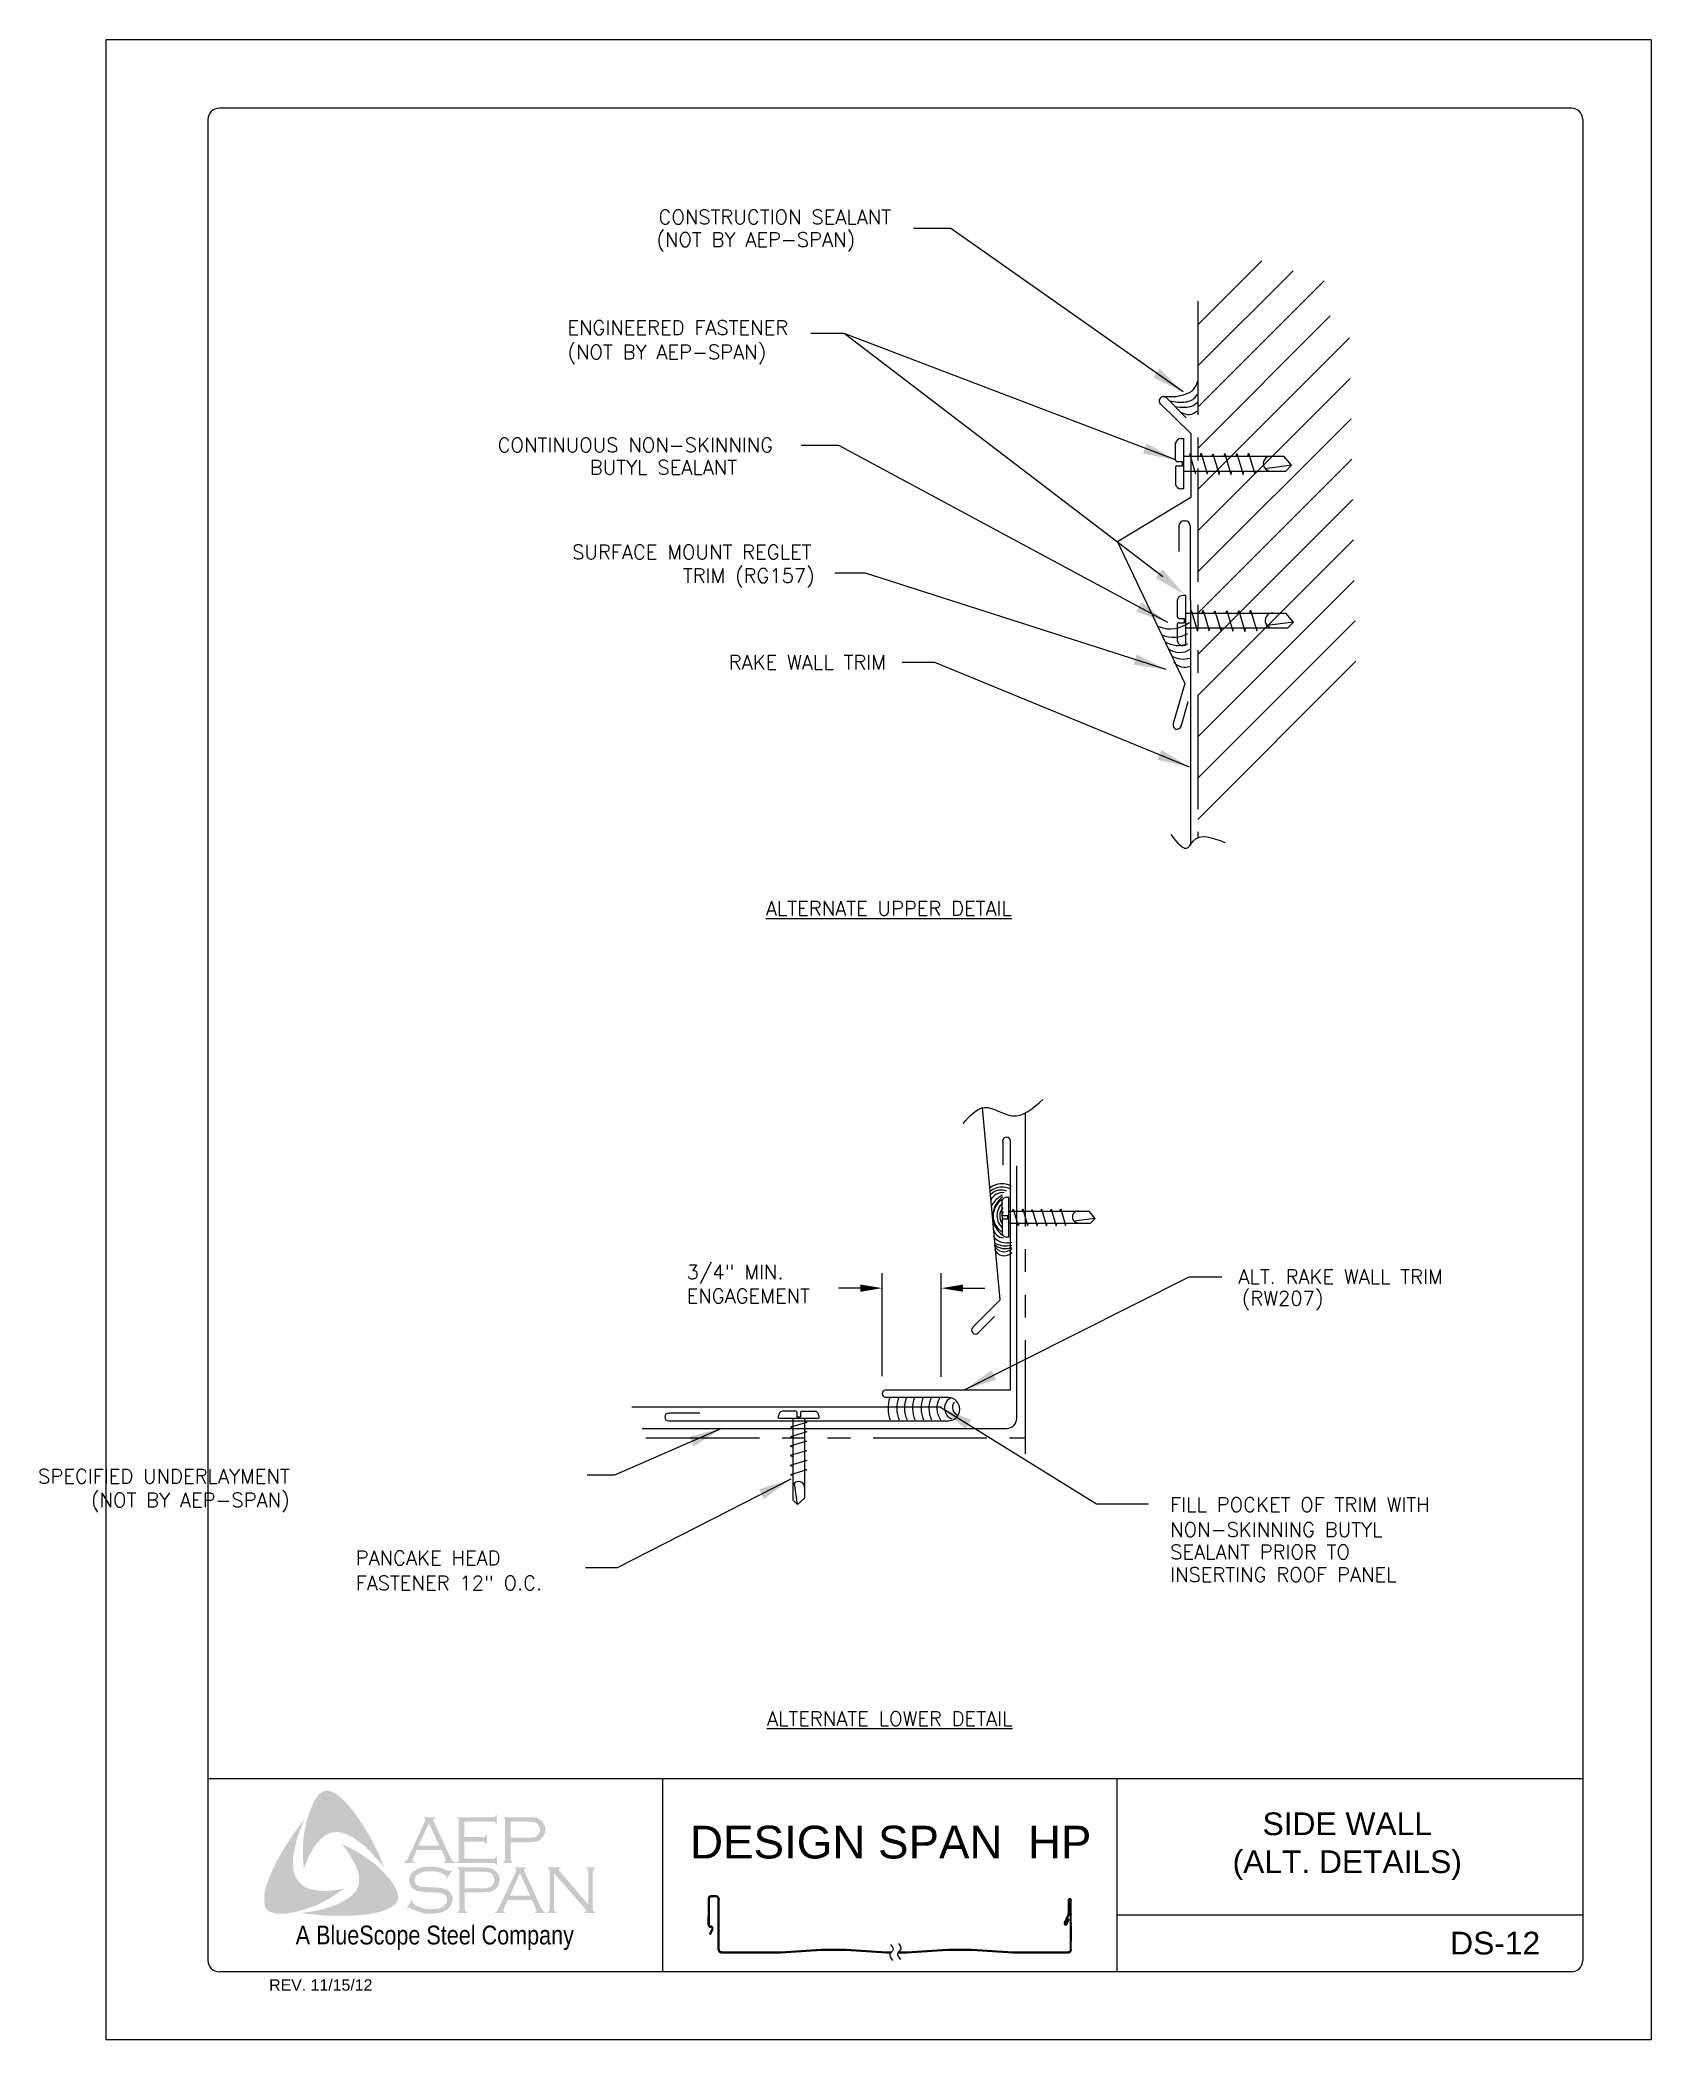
# Model space of a CAD drawing. Extents: x 109.5 to 118.3, y -26.2 to -15.2.
import ezdxf
from ezdxf.enums import TextEntityAlignment as Align

# ---------------------------------------------------------------- set-up
doc = ezdxf.new("R2010")
doc.units = 0
doc.header["$LTSCALE"] = 0.5
doc.header["$MEASUREMENT"] = 0
doc.linetypes.add('PHANTOM', pattern=[2.5, 1.25, -0.25, 0.25, -0.25, 0.25, -0.25])
doc.layers.get('0').update_dxf_attribs({"linetype": 'CONTINUOUS'})
for name, color, linetype in [('BORDER', 9, 'CONTINUOUS'), ('DIM', 4, 'CONTINUOUS'), ('DWG', 2, 'CONTINUOUS'), ('LAYER_1', 160, 'CONTINUOUS')]:
    doc.layers.add(name, color=color, linetype=linetype)
doc.styles.add('ROMAND', font='romand.shx')
doc.styles.get("Standard").update_dxf_attribs({"font": 'romans.shx'})
doc.styles.add('STD', font='simplex.shx', dxfattribs={"height": 0.125})
doc.dimstyles.get("Standard").update_dxf_attribs({"dimtxt": 0.18, "dimasz": 0.18, "dimexe": 0.18, "dimexo": 0.0625, "dimgap": 0.09, "dimtad": 0, "dimtih": 1, "dimtoh": 1, "dimdec": 4, "dimzin": 0, "dimdsep": 46, "dimtxsty": 'Standard', "dimcen": 0.09, "dimadec": 0, "dimazin": 0, "dimtfac": 1, "dimtdec": 4, "dimtofl": 0, "dimtmove": 0, "dimatfit": 3, "dimfxl": 0, "dimtolj": 1, "dimtzin": 0, "dimarcsym": 0})

msp = doc.modelspace()

# ---------------------------------------------------------------- texts
at = {"insert": (110.862, -25.541), "char_height": 0.10359, "width": 1.55518, "attachment_point": 1, "style": 'STD'}
msp.add_mtext('{\\fArial Narrow|b0|i0|c0|p34;A BlueScope Steel Company}', dxfattribs=at)
at = {"layer": 'BORDER', "attachment_point": 5, "style": 'ROMAND'}
for s, insert, char_height, width in [('\\pt1.375;{\\fArial|b0|i0|c0|p34;SIDE WALL\\P(ALT. DETAILS)}', (116.646, -25.104), 0.125, 2.50147), ('\\pt1.98;{\\fArial|b0|i0|c0|p34;DESIGN SPAN  HP }', (114.135, -25.083), 0.18, 2.50147), ('\\pt1.375;{\\fArial|b0|i0|c0|p34;DS-12}', (117.46, -25.638), 0.125, 0.60955), ('\\pt0.6875;{\\fArial|b0|i0|c0|p34;REV. 11/15/12}', (111, -25.868), 0.0625, 0.80556)]:
    msp.add_mtext(s, dxfattribs=dict(at, insert=insert, char_height=char_height, width=width))
at = {"layer": 'DIM'}
for s, p in [('CONSTRUCTION SEALANT', (114.137, -16.183)), ('(NOT BY AEP-SPAN)', (113.939, -16.307)), ('ENGINEERED FASTENER', (113.571, -16.791)), ('(NOT BY AEP-SPAN)', (113.45, -16.926)), ('CONTINUOUS NON-SKINNING', (113.488, -17.437)), ('BUTYL SEALANT', (113.29, -17.56)), ('SURFACE MOUNT REGLET', (113.699, -18.026)), ('TRIM (RG157)', (113.717, -18.155))]:
    msp.add_text(s, height=0.07875, dxfattribs=at).set_placement(p, align=Align.RIGHT)
for s, p in [('%%UALTERNATE UPPER DETAIL', (113.448, -19.986)), ('FILL POCKET OF TRIM WITH', (115.672, -23.265)), ('NON-SKINNING BUTYL ', (115.672, -23.402)), ('PANCAKE HEAD', (111.192, -23.558)), ('SEALANT PRIOR TO ', (115.672, -23.525)), ('FASTENER 12" O.C.', (111.192, -23.696)), ('INSERTING ROOF PANEL', (115.672, -23.65)), ('%%UALTERNATE LOWER DETAIL', (113.454, -24.442))]:
    msp.add_text(s, height=0.07875, dxfattribs=at).set_placement(p)
for s, insert, char_height, attachment_point in [('RAKE WALL TRIM', (114.108, -18.593), 0.07875, 6), ('\\A1;3/4" MIN.\\PENGAGEMENT', (113.012, -22.012), 0.07875, 4), ('ALT. RAKE WALL TRIM', (116.047, -21.972), 0.07875, 4), ('(RW207)', (116.515, -22.104), 0.0788, 6), ('SPECIFIED UNDERLAYMENT\\P(NOT BY AEP-SPAN)', (110.829, -23.148), 0.07875, 6)]:
    msp.add_mtext(s, dxfattribs=dict(at, insert=insert, char_height=char_height, attachment_point=attachment_point))

# ---------------------------------------------------------------- hatches: boundary and pattern name
at = {"layer": 'LAYER_1'}
for points in [[(111.168, -24.899), (111.197, -24.937), (111.223, -24.975), (111.247, -25.014), (111.273, -25.056), (111.294, -25.099), (111.316, -25.139), (111.334, -25.184), (111.35, -25.226), (111.328, -25.196), (111.302, -25.168), (111.277, -25.139), (111.251, -25.111), (111.223, -25.089), (111.192, -25.067), (111.176, -25.056), (111.16, -25.048), (111.142, -25.038), (111.124, -25.032), (111.105, -25.028), (111.091, -25.026), (111.073, -25.028), (111.057, -25.03), (111.041, -25.036), (111.027, -25.044), (111.012, -25.054), (111, -25.065), (110.984, -25.083), (110.97, -25.101), (110.956, -25.119), (110.946, -25.139), (110.933, -25.162), (110.925, -25.182), (110.907, -25.226), (110.903, -25.182), (110.901, -25.133), (110.903, -25.089), (110.907, -25.042), (110.915, -25), (110.925, -24.955), (110.94, -24.913), (110.956, -24.872), (110.968, -24.848), (110.976, -24.836), (110.986, -24.826), (110.994, -24.816), (111.006, -24.808), (111.018, -24.801), (111.033, -24.799), (111.043, -24.799), (111.053, -24.803), (111.065, -24.806), (111.073, -24.812), (111.093, -24.822), (111.109, -24.836), (111.126, -24.852), (111.142, -24.868), (111.168, -24.899)], [(110.85, -25.239), (110.855, -25.257), (110.861, -25.273), (110.869, -25.287), (110.881, -25.301), (110.893, -25.313), (110.907, -25.326), (110.923, -25.334), (110.94, -25.34), (110.962, -25.344), (110.986, -25.348), (111.01, -25.35), (111.035, -25.35), (111.059, -25.348), (111.083, -25.346), (111.13, -25.338), (111.091, -25.364), (111.051, -25.39), (111.008, -25.413), (110.968, -25.433), (110.923, -25.447), (110.901, -25.455), (110.877, -25.461), (110.855, -25.467), (110.83, -25.471), (110.806, -25.475), (110.784, -25.475), (110.757, -25.475), (110.747, -25.473), (110.735, -25.469), (110.723, -25.467), (110.715, -25.461), (110.705, -25.453), (110.697, -25.445), (110.693, -25.435), (110.691, -25.425), (110.689, -25.404), (110.689, -25.384), (110.691, -25.362), (110.695, -25.342), (110.701, -25.321), (110.715, -25.283), (110.733, -25.239), (110.753, -25.196), (110.776, -25.154), (110.8, -25.113), (110.826, -25.073), (110.853, -25.032), (110.881, -24.994), (110.911, -24.955), (110.883, -25.022), (110.871, -25.056), (110.863, -25.091), (110.855, -25.125), (110.848, -25.164), (110.848, -25.182), (110.848, -25.2), (110.848, -25.22), (110.85, -25.239)], [(111.789, -25.079), (111.789, -25.172), (111.949, -25.172), (111.955, -25.172), (111.959, -25.168), (111.963, -25.166), (111.963, -25.162), (111.969, -25.162), (111.969, -25.208), (111.963, -25.208), (111.963, -25.202), (111.959, -25.198), (111.955, -25.196), (111.949, -25.196), (111.747, -25.196), (111.747, -25.19), (111.755, -25.188), (111.757, -25.184), (111.759, -25.182), (111.759, -25.174), (111.759, -24.965), (111.759, -24.959), (111.757, -24.955), (111.753, -24.951), (111.747, -24.951), (111.747, -24.945), (111.947, -24.945), (111.953, -24.945), (111.957, -24.943), (111.959, -24.939), (111.963, -24.933), (111.967, -24.933), (111.967, -24.98), (111.963, -24.98), (111.959, -24.973), (111.957, -24.971), (111.953, -24.969), (111.947, -24.969), (111.789, -24.969), (111.789, -25.054), (111.893, -25.054), (111.899, -25.054), (111.903, -25.052), (111.907, -25.048), (111.907, -25.042), (111.915, -25.042), (111.915, -25.091), (111.907, -25.091), (111.907, -25.085), (111.903, -25.081), (111.899, -25.079), (111.893, -25.079), (111.789, -25.079)], [(111.409, -25.33), (111.419, -25.352), (111.423, -25.362), (111.425, -25.376), (111.427, -25.388), (111.425, -25.398), (111.419, -25.411), (111.413, -25.421), (111.397, -25.433), (111.379, -25.445), (111.36, -25.453), (111.34, -25.461), (111.32, -25.467), (111.3, -25.471), (111.259, -25.479), (111.213, -25.483), (111.168, -25.487), (111.12, -25.487), (111.073, -25.487), (111.027, -25.487), (110.98, -25.481), (110.933, -25.477), (110.889, -25.471), (110.925, -25.467), (110.966, -25.461), (111.002, -25.453), (111.041, -25.441), (111.077, -25.429), (111.093, -25.423), (111.112, -25.413), (111.128, -25.404), (111.144, -25.394), (111.16, -25.384), (111.176, -25.37), (111.186, -25.358), (111.197, -25.346), (111.203, -25.332), (111.209, -25.315), (111.211, -25.299), (111.211, -25.283), (111.211, -25.265), (111.205, -25.251), (111.199, -25.228), (111.19, -25.206), (111.178, -25.186), (111.168, -25.166), (111.154, -25.145), (111.142, -25.125), (111.114, -25.091), (111.154, -25.111), (111.197, -25.133), (111.239, -25.16), (111.279, -25.188), (111.298, -25.202), (111.316, -25.218), (111.334, -25.237), (111.35, -25.253), (111.366, -25.273), (111.383, -25.289), (111.397, -25.309), (111.409, -25.33)], [(111.721, -25.237), (111.694, -25.283), (111.69, -25.281), (111.692, -25.271), (111.692, -25.267), (111.69, -25.265), (111.678, -25.259), (111.66, -25.251), (111.642, -25.245), (111.621, -25.243), (111.601, -25.243), (111.585, -25.243), (111.569, -25.245), (111.555, -25.249), (111.54, -25.255), (111.53, -25.261), (111.522, -25.271), (111.518, -25.279), (111.516, -25.291), (111.516, -25.299), (111.52, -25.307), (111.526, -25.315), (111.534, -25.321), (111.545, -25.326), (111.559, -25.328), (111.601, -25.33), (111.638, -25.332), (111.664, -25.334), (111.678, -25.338), (111.692, -25.342), (111.7, -25.348), (111.706, -25.352), (111.712, -25.358), (111.717, -25.364), (111.719, -25.372), (111.723, -25.378), (111.725, -25.388), (111.725, -25.396), (111.723, -25.413), (111.719, -25.419), (111.717, -25.427), (111.712, -25.433), (111.708, -25.439), (111.696, -25.453), (111.688, -25.457), (111.678, -25.461), (111.67, -25.467), (111.658, -25.469), (111.636, -25.475), (111.609, -25.475), (111.581, -25.475), (111.567, -25.473), (111.553, -25.469), (111.528, -25.461), (111.496, -25.447), (111.486, -25.441), (111.482, -25.443), (111.478, -25.447), (111.474, -25.445), (111.5, -25.398), (111.504, -25.402), (111.502, -25.413), (111.504, -25.415), (111.508, -25.419), (111.524, -25.431), (111.545, -25.439), (111.567, -25.447), (111.587, -25.449), (111.607, -25.451), (111.63, -25.449), (111.65, -25.447), (111.666, -25.439), (111.678, -25.431), (111.686, -25.423), (111.692, -25.415), (111.694, -25.406), (111.694, -25.398), (111.692, -25.386), (111.692, -25.382), (111.688, -25.376), (111.68, -25.37), (111.668, -25.364), (111.658, -25.362), (111.65, -25.36), (111.595, -25.358), (111.567, -25.356), (111.545, -25.352), (111.53, -25.35), (111.514, -25.342), (111.508, -25.338), (111.504, -25.334), (111.498, -25.328), (111.494, -25.321), (111.49, -25.313), (111.488, -25.307), (111.486, -25.299), (111.486, -25.293), (111.488, -25.279), (111.49, -25.267), (111.496, -25.257), (111.506, -25.247), (111.514, -25.239), (111.524, -25.234), (111.534, -25.228), (111.547, -25.224), (111.559, -25.22), (111.573, -25.218), (111.587, -25.216), (111.603, -25.216), (111.628, -25.216), (111.65, -25.222), (111.672, -25.228), (111.698, -25.239), (111.706, -25.241), (111.71, -25.239), (111.715, -25.234), (111.721, -25.237)], [(112.283, -25.253), (112.283, -25.449), (112.285, -25.457), (112.287, -25.461), (112.291, -25.463), (112.297, -25.467), (112.297, -25.471), (112.247, -25.471), (112.247, -25.467), (112.253, -25.463), (112.257, -25.461), (112.257, -25.457), (112.259, -25.449), (112.259, -25.243), (112.257, -25.237), (112.257, -25.23), (112.253, -25.228), (112.247, -25.226), (112.247, -25.22), (112.32, -25.22), (112.32, -25.226), (112.311, -25.23), (112.311, -25.232), (112.311, -25.234), (112.311, -25.241), (112.32, -25.249), (112.471, -25.425), (112.471, -25.243), (112.469, -25.237), (112.467, -25.23), (112.465, -25.228), (112.459, -25.226), (112.459, -25.22), (112.508, -25.22), (112.508, -25.226), (112.502, -25.228), (112.5, -25.23), (112.498, -25.237), (112.496, -25.243), (112.496, -25.449), (112.498, -25.457), (112.5, -25.461), (112.502, -25.463), (112.508, -25.467), (112.508, -25.471), (112.451, -25.471), (112.451, -25.467), (112.457, -25.463), (112.459, -25.461), (112.459, -25.459), (112.457, -25.453), (112.451, -25.445), (112.283, -25.253)]]:
    msp.add_hatch(color=7, dxfattribs=at).paths.add_polyline_path(points)
h = msp.add_hatch(color=7, dxfattribs=at)
edge = h.paths.add_edge_path(flags=16)
edge.add_spline(control_points=[(111.652, -25.101), (111.652, -25.101), (111.595, -24.978), (111.595, -24.978), (111.595, -24.978), (111.538, -25.101), (111.538, -25.101), (111.538, -25.101), (111.652, -25.101), (111.652, -25.101), (111.652, -25.101), (111.652, -25.101), (111.652, -25.101), (111.652, -25.101), (111.652, -25.101), (111.652, -25.101)], knot_values=[0, 0, 0, 0, 1, 1, 1, 2, 2, 2, 3, 3, 3, 4, 4, 4, 5, 5, 5, 5], degree=3, periodic=0)
edge = h.paths.add_edge_path()
edge.add_spline(control_points=[(111.664, -25.125), (111.664, -25.125), (111.528, -25.125), (111.528, -25.125), (111.528, -25.125), (111.506, -25.174), (111.506, -25.174), (111.506, -25.174), (111.506, -25.174), (111.506, -25.174), (111.506, -25.174), (111.504, -25.182), (111.504, -25.182), (111.504, -25.182), (111.504, -25.182), (111.504, -25.182), (111.504, -25.182), (111.504, -25.184), (111.504, -25.184), (111.504, -25.184), (111.506, -25.188), (111.506, -25.188), (111.506, -25.188), (111.514, -25.19), (111.514, -25.19), (111.514, -25.19), (111.514, -25.196), (111.514, -25.196), (111.514, -25.196), (111.46, -25.196), (111.46, -25.196), (111.46, -25.196), (111.46, -25.19), (111.46, -25.19), (111.46, -25.19), (111.46, -25.19), (111.46, -25.19), (111.46, -25.19), (111.466, -25.188), (111.466, -25.188), (111.466, -25.188), (111.47, -25.184), (111.47, -25.184), (111.47, -25.184), (111.47, -25.184), (111.47, -25.184), (111.47, -25.184), (111.476, -25.178), (111.476, -25.178), (111.476, -25.178), (111.482, -25.166), (111.482, -25.166), (111.482, -25.166), (111.573, -24.967), (111.573, -24.967), (111.573, -24.967), (111.573, -24.967), (111.573, -24.967), (111.573, -24.967), (111.575, -24.959), (111.575, -24.959), (111.575, -24.959), (111.575, -24.959), (111.575, -24.959), (111.575, -24.959), (111.575, -24.955), (111.575, -24.955), (111.575, -24.955), (111.573, -24.953), (111.573, -24.953), (111.573, -24.953), (111.567, -24.951), (111.567, -24.951), (111.567, -24.951), (111.567, -24.945), (111.567, -24.945), (111.567, -24.945), (111.63, -24.945), (111.63, -24.945), (111.63, -24.945), (111.63, -24.951), (111.63, -24.951), (111.63, -24.951), (111.63, -24.951), (111.63, -24.951), (111.63, -24.951), (111.621, -24.953), (111.621, -24.953), (111.621, -24.953), (111.619, -24.955), (111.619, -24.955), (111.619, -24.955), (111.619, -24.959), (111.619, -24.959), (111.619, -24.959), (111.619, -24.959), (111.619, -24.959), (111.619, -24.959), (111.621, -24.967), (111.621, -24.967), (111.621, -24.967), (111.71, -25.16), (111.71, -25.16), (111.71, -25.16), (111.71, -25.16), (111.71, -25.16), (111.71, -25.16), (111.719, -25.174), (111.719, -25.174), (111.719, -25.174), (111.723, -25.184), (111.723, -25.184), (111.723, -25.184), (111.723, -25.184), (111.723, -25.184), (111.723, -25.184), (111.727, -25.188), (111.727, -25.188), (111.727, -25.188), (111.737, -25.19), (111.737, -25.19), (111.737, -25.19), (111.737, -25.196), (111.737, -25.196), (111.737, -25.196), (111.678, -25.196), (111.678, -25.196), (111.678, -25.196), (111.678, -25.19), (111.678, -25.19), (111.678, -25.19), (111.678, -25.19), (111.678, -25.19), (111.678, -25.19), (111.682, -25.188), (111.682, -25.188), (111.682, -25.188), (111.684, -25.188), (111.684, -25.188), (111.684, -25.188), (111.686, -25.184), (111.686, -25.184), (111.686, -25.184), (111.688, -25.182), (111.688, -25.182), (111.688, -25.182), (111.688, -25.182), (111.688, -25.182), (111.688, -25.182), (111.686, -25.178), (111.686, -25.178), (111.686, -25.178), (111.684, -25.17), (111.684, -25.17), (111.684, -25.17), (111.664, -25.125), (111.664, -25.125), (111.664, -25.125), (111.664, -25.125), (111.664, -25.125), (111.664, -25.125), (111.664, -25.125), (111.664, -25.125)], knot_values=[0, 0, 0, 0, 1, 1, 1, 2, 2, 2, 3, 3, 3, 4, 4, 4, 5, 5, 5, 6, 6, 6, 7, 7, 7, 8, 8, 8, 9, 9, 9, 10, 10, 10, 11, 11, 11, 12, 12, 12, 13, 13, 13, 14, 14, 14, 15, 15, 15, 16, 16, 16, 17, 17, 17, 18, 18, 18, 19, 19, 19, 20, 20, 20, 21, 21, 21, 22, 22, 22, 23, 23, 23, 24, 24, 24, 25, 25, 25, 26, 26, 26, 27, 27, 27, 28, 28, 28, 29, 29, 29, 30, 30, 30, 31, 31, 31, 32, 32, 32, 33, 33, 33, 34, 34, 34, 35, 35, 35, 36, 36, 36, 37, 37, 37, 38, 38, 38, 39, 39, 39, 40, 40, 40, 41, 41, 41, 42, 42, 42, 43, 43, 43, 44, 44, 44, 45, 45, 45, 46, 46, 46, 47, 47, 47, 48, 48, 48, 49, 49, 49, 50, 50, 50, 51, 51, 51, 52, 52, 52, 53, 53, 53, 54, 54, 54, 54], degree=3, periodic=0)
h = msp.add_hatch(color=7, dxfattribs=at)
edge = h.paths.add_edge_path(flags=16)
edge.add_spline(control_points=[(112.044, -25.058), (112.044, -25.058), (112.137, -25.058), (112.137, -25.058), (112.137, -25.058), (112.137, -25.058), (112.137, -25.058), (112.137, -25.058), (112.156, -25.058), (112.156, -25.058), (112.156, -25.058), (112.17, -25.056), (112.17, -25.056), (112.17, -25.056), (112.17, -25.056), (112.17, -25.056), (112.17, -25.056), (112.18, -25.054), (112.18, -25.054), (112.18, -25.054), (112.186, -25.05), (112.186, -25.05), (112.186, -25.05), (112.186, -25.05), (112.186, -25.05), (112.186, -25.05), (112.194, -25.044), (112.194, -25.044), (112.194, -25.044), (112.2, -25.036), (112.2, -25.036), (112.2, -25.036), (112.204, -25.026), (112.204, -25.026), (112.204, -25.026), (112.206, -25.014), (112.206, -25.014), (112.206, -25.014), (112.206, -25.014), (112.206, -25.014), (112.206, -25.014), (112.204, -25.002), (112.204, -25.002), (112.204, -25.002), (112.2, -24.992), (112.2, -24.992), (112.2, -24.992), (112.194, -24.984), (112.194, -24.984), (112.194, -24.984), (112.186, -24.978), (112.186, -24.978), (112.186, -24.978), (112.186, -24.978), (112.186, -24.978), (112.186, -24.978), (112.18, -24.973), (112.18, -24.973), (112.18, -24.973), (112.17, -24.971), (112.17, -24.971), (112.17, -24.971), (112.17, -24.971), (112.17, -24.971), (112.17, -24.971), (112.156, -24.969), (112.156, -24.969), (112.156, -24.969), (112.137, -24.969), (112.137, -24.969), (112.137, -24.969), (112.044, -24.969), (112.044, -24.969), (112.044, -24.969), (112.044, -25.058), (112.044, -25.058), (112.044, -25.058), (112.044, -25.058), (112.044, -25.058), (112.044, -25.058), (112.044, -25.058), (112.044, -25.058)], knot_values=[0, 0, 0, 0, 1, 1, 1, 2, 2, 2, 3, 3, 3, 4, 4, 4, 5, 5, 5, 6, 6, 6, 7, 7, 7, 8, 8, 8, 9, 9, 9, 10, 10, 10, 11, 11, 11, 12, 12, 12, 13, 13, 13, 14, 14, 14, 15, 15, 15, 16, 16, 16, 17, 17, 17, 18, 18, 18, 19, 19, 19, 20, 20, 20, 21, 21, 21, 22, 22, 22, 23, 23, 23, 24, 24, 24, 25, 25, 25, 26, 26, 26, 27, 27, 27, 27], degree=3, periodic=0)
edge = h.paths.add_edge_path()
edge.add_spline(control_points=[(112.044, -25.083), (112.044, -25.083), (112.044, -25.176), (112.044, -25.176), (112.044, -25.176), (112.044, -25.176), (112.044, -25.176), (112.044, -25.176), (112.044, -25.182), (112.044, -25.182), (112.044, -25.182), (112.046, -25.184), (112.046, -25.184), (112.046, -25.184), (112.046, -25.184), (112.046, -25.184), (112.046, -25.184), (112.05, -25.188), (112.05, -25.188), (112.05, -25.188), (112.054, -25.19), (112.054, -25.19), (112.054, -25.19), (112.054, -25.196), (112.054, -25.196), (112.054, -25.196), (112.004, -25.196), (112.004, -25.196), (112.004, -25.196), (112.004, -25.19), (112.004, -25.19), (112.004, -25.19), (112.004, -25.19), (112.004, -25.19), (112.004, -25.19), (112.008, -25.188), (112.008, -25.188), (112.008, -25.188), (112.012, -25.184), (112.012, -25.184), (112.012, -25.184), (112.012, -25.184), (112.012, -25.184), (112.012, -25.184), (112.014, -25.182), (112.014, -25.182), (112.014, -25.182), (112.014, -25.176), (112.014, -25.176), (112.014, -25.176), (112.014, -24.963), (112.014, -24.963), (112.014, -24.963), (112.014, -24.963), (112.014, -24.963), (112.014, -24.963), (112.014, -24.959), (112.014, -24.959), (112.014, -24.959), (112.012, -24.955), (112.012, -24.955), (112.012, -24.955), (112.012, -24.955), (112.012, -24.955), (112.012, -24.955), (112.008, -24.951), (112.008, -24.951), (112.008, -24.951), (112.004, -24.951), (112.004, -24.951), (112.004, -24.951), (112.004, -24.945), (112.004, -24.945), (112.004, -24.945), (112.135, -24.945), (112.135, -24.945), (112.135, -24.945), (112.135, -24.945), (112.135, -24.945), (112.135, -24.945), (112.16, -24.945), (112.16, -24.945), (112.16, -24.945), (112.18, -24.947), (112.18, -24.947), (112.18, -24.947), (112.18, -24.947), (112.18, -24.947), (112.18, -24.947), (112.194, -24.951), (112.194, -24.951), (112.194, -24.951), (112.206, -24.959), (112.206, -24.959), (112.206, -24.959), (112.206, -24.959), (112.206, -24.959), (112.206, -24.959), (112.212, -24.963), (112.212, -24.963), (112.212, -24.963), (112.216, -24.967), (112.216, -24.967), (112.216, -24.967), (112.226, -24.98), (112.226, -24.98), (112.226, -24.98), (112.226, -24.98), (112.226, -24.98), (112.226, -24.98), (112.228, -24.988), (112.228, -24.988), (112.228, -24.988), (112.233, -24.996), (112.233, -24.996), (112.233, -24.996), (112.235, -25.004), (112.235, -25.004), (112.235, -25.004), (112.235, -25.014), (112.235, -25.014), (112.235, -25.014), (112.235, -25.014), (112.235, -25.014), (112.235, -25.014), (112.235, -25.026), (112.235, -25.026), (112.235, -25.026), (112.23, -25.036), (112.23, -25.036), (112.23, -25.036), (112.226, -25.048), (112.226, -25.048), (112.226, -25.048), (112.22, -25.056), (112.22, -25.056), (112.22, -25.056), (112.22, -25.056), (112.22, -25.056), (112.22, -25.056), (112.212, -25.062), (112.212, -25.062), (112.212, -25.062), (112.206, -25.071), (112.206, -25.071), (112.206, -25.071), (112.198, -25.075), (112.198, -25.075), (112.198, -25.075), (112.188, -25.077), (112.188, -25.077), (112.188, -25.077), (112.188, -25.077), (112.188, -25.077), (112.188, -25.077), (112.178, -25.079), (112.178, -25.079), (112.178, -25.079), (112.166, -25.081), (112.166, -25.081), (112.166, -25.081), (112.135, -25.083), (112.135, -25.083), (112.135, -25.083), (112.044, -25.083), (112.044, -25.083), (112.044, -25.083), (112.044, -25.083), (112.044, -25.083), (112.044, -25.083), (112.044, -25.083), (112.044, -25.083)], knot_values=[0, 0, 0, 0, 1, 1, 1, 2, 2, 2, 3, 3, 3, 4, 4, 4, 5, 5, 5, 6, 6, 6, 7, 7, 7, 8, 8, 8, 9, 9, 9, 10, 10, 10, 11, 11, 11, 12, 12, 12, 13, 13, 13, 14, 14, 14, 15, 15, 15, 16, 16, 16, 17, 17, 17, 18, 18, 18, 19, 19, 19, 20, 20, 20, 21, 21, 21, 22, 22, 22, 23, 23, 23, 24, 24, 24, 25, 25, 25, 26, 26, 26, 27, 27, 27, 28, 28, 28, 29, 29, 29, 30, 30, 30, 31, 31, 31, 32, 32, 32, 33, 33, 33, 34, 34, 34, 35, 35, 35, 36, 36, 36, 37, 37, 37, 38, 38, 38, 39, 39, 39, 40, 40, 40, 41, 41, 41, 42, 42, 42, 43, 43, 43, 44, 44, 44, 45, 45, 45, 46, 46, 46, 47, 47, 47, 48, 48, 48, 49, 49, 49, 50, 50, 50, 51, 51, 51, 52, 52, 52, 53, 53, 53, 54, 54, 54, 55, 55, 55, 56, 56, 56, 57, 57, 57, 57], degree=3, periodic=0)
h = msp.add_hatch(color=7, dxfattribs=at)
edge = h.paths.add_edge_path(flags=16)
edge.add_spline(control_points=[(111.791, -25.336), (111.791, -25.336), (111.887, -25.336), (111.887, -25.336), (111.887, -25.336), (111.887, -25.336), (111.887, -25.336), (111.887, -25.336), (111.905, -25.336), (111.905, -25.336), (111.905, -25.336), (111.917, -25.334), (111.917, -25.334), (111.917, -25.334), (111.917, -25.334), (111.917, -25.334), (111.917, -25.334), (111.927, -25.33), (111.927, -25.33), (111.927, -25.33), (111.935, -25.328), (111.935, -25.328), (111.935, -25.328), (111.935, -25.328), (111.935, -25.328), (111.935, -25.328), (111.943, -25.321), (111.943, -25.321), (111.943, -25.321), (111.949, -25.311), (111.949, -25.311), (111.949, -25.311), (111.953, -25.301), (111.953, -25.301), (111.953, -25.301), (111.955, -25.289), (111.955, -25.289), (111.955, -25.289), (111.955, -25.289), (111.955, -25.289), (111.955, -25.289), (111.953, -25.279), (111.953, -25.279), (111.953, -25.279), (111.949, -25.267), (111.949, -25.267), (111.949, -25.267), (111.943, -25.259), (111.943, -25.259), (111.943, -25.259), (111.935, -25.253), (111.935, -25.253), (111.935, -25.253), (111.935, -25.253), (111.935, -25.253), (111.935, -25.253), (111.927, -25.249), (111.927, -25.249), (111.927, -25.249), (111.917, -25.247), (111.917, -25.247), (111.917, -25.247), (111.917, -25.247), (111.917, -25.247), (111.917, -25.247), (111.905, -25.245), (111.905, -25.245), (111.905, -25.245), (111.887, -25.245), (111.887, -25.245), (111.887, -25.245), (111.791, -25.245), (111.791, -25.245), (111.791, -25.245), (111.791, -25.336), (111.791, -25.336), (111.791, -25.336), (111.791, -25.336), (111.791, -25.336), (111.791, -25.336), (111.791, -25.336), (111.791, -25.336)], knot_values=[0, 0, 0, 0, 1, 1, 1, 2, 2, 2, 3, 3, 3, 4, 4, 4, 5, 5, 5, 6, 6, 6, 7, 7, 7, 8, 8, 8, 9, 9, 9, 10, 10, 10, 11, 11, 11, 12, 12, 12, 13, 13, 13, 14, 14, 14, 15, 15, 15, 16, 16, 16, 17, 17, 17, 18, 18, 18, 19, 19, 19, 20, 20, 20, 21, 21, 21, 22, 22, 22, 23, 23, 23, 24, 24, 24, 25, 25, 25, 26, 26, 26, 27, 27, 27, 27], degree=3, periodic=0)
edge = h.paths.add_edge_path()
edge.add_spline(control_points=[(111.791, -25.358), (111.791, -25.358), (111.791, -25.453), (111.791, -25.453), (111.791, -25.453), (111.791, -25.453), (111.791, -25.453), (111.791, -25.453), (111.793, -25.457), (111.793, -25.457), (111.793, -25.457), (111.795, -25.461), (111.795, -25.461), (111.795, -25.461), (111.795, -25.461), (111.795, -25.461), (111.795, -25.461), (111.797, -25.463), (111.797, -25.463), (111.797, -25.463), (111.804, -25.467), (111.804, -25.467), (111.804, -25.467), (111.804, -25.471), (111.804, -25.471), (111.804, -25.471), (111.751, -25.471), (111.751, -25.471), (111.751, -25.471), (111.751, -25.467), (111.751, -25.467), (111.751, -25.467), (111.751, -25.467), (111.751, -25.467), (111.751, -25.467), (111.757, -25.463), (111.757, -25.463), (111.757, -25.463), (111.761, -25.461), (111.761, -25.461), (111.761, -25.461), (111.761, -25.461), (111.761, -25.461), (111.761, -25.461), (111.761, -25.457), (111.761, -25.457), (111.761, -25.457), (111.763, -25.453), (111.763, -25.453), (111.763, -25.453), (111.763, -25.239), (111.763, -25.239), (111.763, -25.239), (111.763, -25.239), (111.763, -25.239), (111.763, -25.239), (111.761, -25.234), (111.761, -25.234), (111.761, -25.234), (111.761, -25.23), (111.761, -25.23), (111.761, -25.23), (111.761, -25.23), (111.761, -25.23), (111.761, -25.23), (111.757, -25.228), (111.757, -25.228), (111.757, -25.228), (111.751, -25.226), (111.751, -25.226), (111.751, -25.226), (111.751, -25.22), (111.751, -25.22), (111.751, -25.22), (111.882, -25.22), (111.882, -25.22), (111.882, -25.22), (111.882, -25.22), (111.882, -25.22), (111.882, -25.22), (111.907, -25.222), (111.907, -25.222), (111.907, -25.222), (111.927, -25.224), (111.927, -25.224), (111.927, -25.224), (111.927, -25.224), (111.927, -25.224), (111.927, -25.224), (111.941, -25.228), (111.941, -25.228), (111.941, -25.228), (111.955, -25.234), (111.955, -25.234), (111.955, -25.234), (111.955, -25.234), (111.955, -25.234), (111.955, -25.234), (111.959, -25.239), (111.959, -25.239), (111.959, -25.239), (111.965, -25.245), (111.965, -25.245), (111.965, -25.245), (111.976, -25.255), (111.976, -25.255), (111.976, -25.255), (111.976, -25.255), (111.976, -25.255), (111.976, -25.255), (111.978, -25.263), (111.978, -25.263), (111.978, -25.263), (111.982, -25.273), (111.982, -25.273), (111.982, -25.273), (111.984, -25.279), (111.984, -25.279), (111.984, -25.279), (111.984, -25.289), (111.984, -25.289), (111.984, -25.289), (111.984, -25.289), (111.984, -25.289), (111.984, -25.289), (111.982, -25.301), (111.982, -25.301), (111.982, -25.301), (111.98, -25.313), (111.98, -25.313), (111.98, -25.313), (111.974, -25.324), (111.974, -25.324), (111.974, -25.324), (111.967, -25.334), (111.967, -25.334), (111.967, -25.334), (111.967, -25.334), (111.967, -25.334), (111.967, -25.334), (111.961, -25.34), (111.961, -25.34), (111.961, -25.34), (111.953, -25.346), (111.953, -25.346), (111.953, -25.346), (111.945, -25.35), (111.945, -25.35), (111.945, -25.35), (111.935, -25.354), (111.935, -25.354), (111.935, -25.354), (111.935, -25.354), (111.935, -25.354), (111.935, -25.354), (111.927, -25.356), (111.927, -25.356), (111.927, -25.356), (111.915, -25.356), (111.915, -25.356), (111.915, -25.356), (111.882, -25.358), (111.882, -25.358), (111.882, -25.358), (111.791, -25.358), (111.791, -25.358), (111.791, -25.358), (111.791, -25.358), (111.791, -25.358), (111.791, -25.358), (111.791, -25.358), (111.791, -25.358)], knot_values=[0, 0, 0, 0, 1, 1, 1, 2, 2, 2, 3, 3, 3, 4, 4, 4, 5, 5, 5, 6, 6, 6, 7, 7, 7, 8, 8, 8, 9, 9, 9, 10, 10, 10, 11, 11, 11, 12, 12, 12, 13, 13, 13, 14, 14, 14, 15, 15, 15, 16, 16, 16, 17, 17, 17, 18, 18, 18, 19, 19, 19, 20, 20, 20, 21, 21, 21, 22, 22, 22, 23, 23, 23, 24, 24, 24, 25, 25, 25, 26, 26, 26, 27, 27, 27, 28, 28, 28, 29, 29, 29, 30, 30, 30, 31, 31, 31, 32, 32, 32, 33, 33, 33, 34, 34, 34, 35, 35, 35, 36, 36, 36, 37, 37, 37, 38, 38, 38, 39, 39, 39, 40, 40, 40, 41, 41, 41, 42, 42, 42, 43, 43, 43, 44, 44, 44, 45, 45, 45, 46, 46, 46, 47, 47, 47, 48, 48, 48, 49, 49, 49, 50, 50, 50, 51, 51, 51, 52, 52, 52, 53, 53, 53, 54, 54, 54, 55, 55, 55, 56, 56, 56, 57, 57, 57, 57], degree=3, periodic=0)
h = msp.add_hatch(color=7, dxfattribs=at)
edge = h.paths.add_edge_path(flags=16)
edge.add_spline(control_points=[(112.152, -25.376), (112.152, -25.376), (112.095, -25.253), (112.095, -25.253), (112.095, -25.253), (112.04, -25.376), (112.04, -25.376), (112.04, -25.376), (112.152, -25.376), (112.152, -25.376), (112.152, -25.376), (112.152, -25.376), (112.152, -25.376), (112.152, -25.376), (112.152, -25.376), (112.152, -25.376)], knot_values=[0, 0, 0, 0, 1, 1, 1, 2, 2, 2, 3, 3, 3, 4, 4, 4, 5, 5, 5, 5], degree=3, periodic=0)
edge = h.paths.add_edge_path()
edge.add_spline(control_points=[(112.162, -25.4), (112.162, -25.4), (112.028, -25.4), (112.028, -25.4), (112.028, -25.4), (112.006, -25.449), (112.006, -25.449), (112.006, -25.449), (112.006, -25.449), (112.006, -25.449), (112.006, -25.449), (112.004, -25.459), (112.004, -25.459), (112.004, -25.459), (112.004, -25.459), (112.004, -25.459), (112.004, -25.459), (112.004, -25.461), (112.004, -25.461), (112.004, -25.461), (112.006, -25.463), (112.006, -25.463), (112.006, -25.463), (112.014, -25.467), (112.014, -25.467), (112.014, -25.467), (112.014, -25.471), (112.014, -25.471), (112.014, -25.471), (111.957, -25.471), (111.957, -25.471), (111.957, -25.471), (111.957, -25.467), (111.957, -25.467), (111.957, -25.467), (111.957, -25.467), (111.957, -25.467), (111.957, -25.467), (111.963, -25.463), (111.963, -25.463), (111.963, -25.463), (111.969, -25.461), (111.969, -25.461), (111.969, -25.461), (111.969, -25.461), (111.969, -25.461), (111.969, -25.461), (111.974, -25.453), (111.974, -25.453), (111.974, -25.453), (111.98, -25.441), (111.98, -25.441), (111.98, -25.441), (112.073, -25.245), (112.073, -25.245), (112.073, -25.245), (112.073, -25.245), (112.073, -25.245), (112.073, -25.245), (112.075, -25.234), (112.075, -25.234), (112.075, -25.234), (112.075, -25.234), (112.075, -25.234), (112.075, -25.234), (112.075, -25.23), (112.075, -25.23), (112.075, -25.23), (112.073, -25.23), (112.073, -25.23), (112.073, -25.23), (112.067, -25.226), (112.067, -25.226), (112.067, -25.226), (112.067, -25.22), (112.067, -25.22), (112.067, -25.22), (112.127, -25.22), (112.127, -25.22), (112.127, -25.22), (112.127, -25.226), (112.127, -25.226), (112.127, -25.226), (112.127, -25.226), (112.127, -25.226), (112.127, -25.226), (112.121, -25.23), (112.121, -25.23), (112.121, -25.23), (112.119, -25.23), (112.119, -25.23), (112.119, -25.23), (112.117, -25.234), (112.117, -25.234), (112.117, -25.234), (112.117, -25.234), (112.117, -25.234), (112.117, -25.234), (112.121, -25.245), (112.121, -25.245), (112.121, -25.245), (112.208, -25.435), (112.208, -25.435), (112.208, -25.435), (112.208, -25.435), (112.208, -25.435), (112.208, -25.435), (112.218, -25.451), (112.218, -25.451), (112.218, -25.451), (112.222, -25.461), (112.222, -25.461), (112.222, -25.461), (112.222, -25.461), (112.222, -25.461), (112.222, -25.461), (112.228, -25.463), (112.228, -25.463), (112.228, -25.463), (112.235, -25.467), (112.235, -25.467), (112.235, -25.467), (112.235, -25.471), (112.235, -25.471), (112.235, -25.471), (112.176, -25.471), (112.176, -25.471), (112.176, -25.471), (112.176, -25.467), (112.176, -25.467), (112.176, -25.467), (112.176, -25.467), (112.176, -25.467), (112.176, -25.467), (112.18, -25.465), (112.18, -25.465), (112.18, -25.465), (112.184, -25.463), (112.184, -25.463), (112.184, -25.463), (112.186, -25.461), (112.186, -25.461), (112.186, -25.461), (112.186, -25.457), (112.186, -25.457), (112.186, -25.457), (112.186, -25.457), (112.186, -25.457), (112.186, -25.457), (112.186, -25.453), (112.186, -25.453), (112.186, -25.453), (112.182, -25.447), (112.182, -25.447), (112.182, -25.447), (112.162, -25.4), (112.162, -25.4), (112.162, -25.4), (112.162, -25.4), (112.162, -25.4), (112.162, -25.4), (112.162, -25.4), (112.162, -25.4)], knot_values=[0, 0, 0, 0, 1, 1, 1, 2, 2, 2, 3, 3, 3, 4, 4, 4, 5, 5, 5, 6, 6, 6, 7, 7, 7, 8, 8, 8, 9, 9, 9, 10, 10, 10, 11, 11, 11, 12, 12, 12, 13, 13, 13, 14, 14, 14, 15, 15, 15, 16, 16, 16, 17, 17, 17, 18, 18, 18, 19, 19, 19, 20, 20, 20, 21, 21, 21, 22, 22, 22, 23, 23, 23, 24, 24, 24, 25, 25, 25, 26, 26, 26, 27, 27, 27, 28, 28, 28, 29, 29, 29, 30, 30, 30, 31, 31, 31, 32, 32, 32, 33, 33, 33, 34, 34, 34, 35, 35, 35, 36, 36, 36, 37, 37, 37, 38, 38, 38, 39, 39, 39, 40, 40, 40, 41, 41, 41, 42, 42, 42, 43, 43, 43, 44, 44, 44, 45, 45, 45, 46, 46, 46, 47, 47, 47, 48, 48, 48, 49, 49, 49, 50, 50, 50, 51, 51, 51, 52, 52, 52, 53, 53, 53, 54, 54, 54, 54], degree=3, periodic=0)

# ---------------------------------------------------------------- linework, layer by layer
at = {"layer": 'BORDER'}
for p, q in [((118.317, -15.17), (109.817, -15.17)), ((109.817, -15.17), (109.817, -26.17)), ((118.317, -15.17), (118.317, -26.17)), ((110.379, -15.608), (110.379, -25.733)), ((117.879, -15.545), (110.442, -15.545)), ((117.942, -15.608), (117.942, -25.733)), ((117.942, -24.733), (110.379, -24.733)), ((112.879, -24.733), (112.879, -25.795)), ((115.379, -24.733), (115.379, -25.795)), ((113.131, -25.394), (113.131, -25.537)), ((113.136, -25.394), (113.136, -25.537)), ((113.175, -25.377), (113.147, -25.377)), ((113.175, -25.383), (113.147, -25.383)), ((113.186, -25.674), (113.186, -25.394)), ((113.191, -25.674), (113.191, -25.394)), ((115.111, -25.401), (115.111, -25.476)), ((115.117, -25.401), (115.117, -25.476)), ((115.12, -25.398), (115.12, -25.398)), ((115.123, -25.674), (115.123, -25.401)), ((115.128, -25.674), (115.128, -25.401)), ((113.131, -25.537), (113.131, -25.49)), ((115.11, -25.481), (115.089, -25.525)), ((115.115, -25.483), (115.094, -25.527)), ((115.1, -25.53), (115.111, -25.506)), ((115.105, -25.532), (115.116, -25.509)), ((115.116, -25.509), (115.111, -25.506)), ((117.942, -25.483), (115.379, -25.483)), ((113.152, -25.559), (113.139, -25.586)), ((113.144, -25.588), (113.139, -25.586)), ((113.144, -25.544), (113.144, -25.544)), ((113.144, -25.549), (113.145, -25.549)), ((113.156, -25.562), (113.144, -25.588)), ((115.094, -25.536), (115.094, -25.536)), ((115.096, -25.532), (115.096, -25.532)), ((115.128, -25.544), (115.128, -25.627)), ((113.203, -25.685), (113.531, -25.685)), ((113.203, -25.691), (113.531, -25.691)), ((113.531, -25.685), (113.754, -25.67)), ((113.531, -25.691), (113.754, -25.676)), ((113.754, -25.67), (113.889, -25.67)), ((113.754, -25.676), (113.889, -25.676)), ((113.889, -25.67), (114.112, -25.685)), ((113.889, -25.676), (114.112, -25.691)), ((114.112, -25.685), (114.139, -25.685)), ((114.112, -25.691), (114.134, -25.691)), ((114.174, -25.691), (114.224, -25.691)), ((114.178, -25.685), (114.224, -25.685)), ((114.224, -25.685), (114.448, -25.67)), ((114.224, -25.691), (114.448, -25.676)), ((114.448, -25.67), (114.582, -25.67)), ((114.448, -25.676), (114.582, -25.676)), ((114.582, -25.67), (114.806, -25.685)), ((114.582, -25.676), (114.806, -25.691)), ((114.806, -25.685), (115.112, -25.685)), ((114.806, -25.691), (115.112, -25.691)), ((117.879, -25.795), (110.442, -25.795)), ((118.317, -26.17), (109.817, -26.17))]:
    msp.add_line(p, q, dxfattribs=at)
for centre, radius, start, end in [((110.442, -15.608), 0.0625, 90, 180), ((117.879, -15.608), 0.0625, 0, 90), ((113.147, -25.394), 0.0165, 90, 180), ((113.147, -25.394), 0.0111, 90, 180), ((113.175, -25.394), 0.0165, 0, 90), ((113.175, -25.394), 0.0111, 0, 90), ((115.12, -25.401), 0.00841, 90, 180), ((115.12, -25.401), 0.00304, 90, 180), ((115.12, -25.401), 0.00841, 0, 90), ((115.12, -25.401), 0.00304, 360, 90), ((115.1, -25.476), 0.0111, 335, 0), ((115.1, -25.476), 0.0165, 335, 0), ((113.143, -25.537), 0.0125, 180, 274), ((113.143, -25.537), 0.00716, 180, 274), ((113.145, -25.556), 0.0125, 335, 94), ((113.145, -25.556), 0.00716, 335, 94), ((115.097, -25.529), 0.00841, 155, 245), ((115.097, -25.529), 0.00304, 155, 245), ((115.097, -25.529), 0.00841, 245, 335), ((115.097, -25.529), 0.00304, 245, 335), ((110.442, -25.733), 0.0625, 180, 270), ((113.203, -25.674), 0.0165, 180, 270), ((113.203, -25.674), 0.0111, 180, 270), ((115.112, -25.674), 0.0111, 270, 360), ((115.112, -25.674), 0.0165, 270, 0), ((117.879, -25.733), 0.0625, 270, 0)]:
    msp.add_arc(centre, radius, start, end, dxfattribs=at)
for points in [[(114.134, -25.644), (114.148, -25.673), (114.131, -25.696), (114.145, -25.732)], [(114.177, -25.64), (114.191, -25.669), (114.174, -25.691), (114.188, -25.728)]]:
    msp.add_spline(points, degree=3, dxfattribs=at)
for p in [(113.191, -25.394), (115.128, -25.401), (115.101, -25.501), (115.111, -25.478), (115.111, -25.478), (115.128, -25.478), (113.144, -25.588), (113.144, -25.588), (115.128, -25.527), (115.128, -25.533), (115.128, -25.616), (113.191, -25.674), (113.203, -25.685), (114.037, -25.685), (114.037, -25.685), (115.112, -25.685), (115.128, -25.674)]:
    msp.add_point(p, dxfattribs=at)
at = {"layer": 'DIM', "color": 5}
for p, q in [((115.631, -18.122), (113.878, -16.785)), ((114.088, -22.519), (114.088, -21.953)), ((114.413, -22.522), (114.413, -21.953)), ((113.968, -22.035), (113.848, -22.035)), ((114.533, -22.035), (114.653, -22.035))]:
    msp.add_line(p, q, dxfattribs=at)
for points in [[(115.631, -18.082), (115.75, -18.22), (115.592, -18.129)], [(113.968, -22.015), (113.968, -22.055), (114.088, -22.035)], [(114.533, -22.015), (114.533, -22.055), (114.413, -22.035)]]:
    msp.add_solid(points, dxfattribs=at)
at = {"layer": 'DWG', "color": 46}
for p, q in [((115.824, -16.736), (116.176, -16.384)), ((115.824, -16.963), (116.348, -16.439)), ((115.824, -17.189), (116.519, -16.494)), ((115.827, -17.413), (116.553, -16.687)), ((115.824, -17.643), (116.658, -16.809)), ((115.824, -17.87), (116.663, -17.031)), ((115.824, -18.096), (116.667, -17.253)), ((115.732, -17.361), (115.748, -17.361)), ((115.748, -17.638), (115.748, -17.361)), ((115.701, -17.48), (115.701, -17.385)), ((115.709, -17.488), (115.74, -17.488)), ((115.74, -17.512), (115.74, -17.488)), ((115.751, -17.459), (115.748, -17.459)), ((115.751, -17.459), (116.298, -17.459)), ((115.778, -17.444), (115.811, -17.557)), ((115.824, -18.323), (116.672, -17.476)), ((115.839, -17.459), (115.843, -17.443)), ((115.843, -17.443), (115.876, -17.557)), ((115.904, -17.459), (115.907, -17.446)), ((115.907, -17.446), (115.941, -17.56)), ((115.969, -17.459), (115.972, -17.445)), ((115.972, -17.445), (116.006, -17.559)), ((116.035, -17.459), (116.039, -17.444)), ((116.039, -17.444), (116.073, -17.56)), ((116.099, -17.46), (116.103, -17.443)), ((116.103, -17.443), (116.137, -17.557)), ((116.34, -17.508), (116.298, -17.459)), ((115.701, -17.52), (115.701, -17.614)), ((115.709, -17.512), (115.74, -17.512)), ((115.75, -17.541), (116.309, -17.541)), ((115.876, -17.557), (115.881, -17.541)), ((115.941, -17.56), (115.946, -17.541)), ((116.006, -17.559), (116.011, -17.541)), ((116.073, -17.56), (116.078, -17.541)), ((116.137, -17.557), (116.139, -17.541)), ((116.34, -17.508), (116.195, -17.528)), ((116.309, -17.541), (116.34, -17.508)), ((115.748, -17.638), (115.732, -17.638)), ((115.824, -18.55), (116.676, -17.698)), ((115.824, -18.776), (116.681, -17.92)), ((115.824, -19.003), (116.685, -18.142)), ((115.712, -18.343), (115.712, -18.248)), ((115.743, -18.224), (115.758, -18.224)), ((115.758, -18.501), (115.758, -18.224)), ((115.72, -18.351), (115.75, -18.351)), ((115.75, -18.375), (115.75, -18.351)), ((115.761, -18.322), (115.758, -18.322)), ((115.761, -18.322), (116.309, -18.322)), ((115.784, -18.322), (115.788, -18.307)), ((115.788, -18.307), (115.822, -18.421)), ((115.824, -19.23), (116.69, -18.364)), ((115.849, -18.322), (115.853, -18.306)), ((115.853, -18.306), (115.887, -18.42)), ((115.915, -18.322), (115.918, -18.309)), ((115.918, -18.309), (115.952, -18.423)), ((115.979, -18.322), (115.983, -18.308)), ((115.983, -18.308), (116.017, -18.422)), ((116.045, -18.322), (116.049, -18.307)), ((116.049, -18.307), (116.083, -18.423)), ((116.11, -18.323), (116.114, -18.306)), ((116.114, -18.306), (116.148, -18.42)), ((116.351, -18.372), (116.309, -18.322)), ((115.711, -18.383), (115.711, -18.477)), ((115.719, -18.375), (115.75, -18.375)), ((115.76, -18.404), (115.758, -18.404)), ((115.76, -18.404), (116.32, -18.404)), ((115.823, -18.42), (115.828, -18.404)), ((115.887, -18.42), (115.891, -18.404)), ((115.952, -18.423), (115.957, -18.404)), ((116.017, -18.422), (116.021, -18.404)), ((116.083, -18.423), (116.089, -18.404)), ((116.148, -18.42), (116.15, -18.404)), ((116.351, -18.372), (116.206, -18.391)), ((116.32, -18.404), (116.351, -18.372)), ((115.758, -18.501), (115.742, -18.501)), ((115.824, -19.457), (116.694, -18.586)), ((114.829, -22.751), (114.829, -21.363)), ((114.748, -21.629), (114.748, -21.553)), ((114.773, -21.534), (114.785, -21.534)), ((114.785, -21.755), (114.785, -21.534)), ((114.748, -21.66), (114.748, -21.736)), ((114.754, -21.635), (114.779, -21.635)), ((114.754, -21.654), (114.779, -21.654)), ((114.779, -21.654), (114.779, -21.635)), ((114.788, -21.612), (114.785, -21.612)), ((114.788, -21.612), (115.226, -21.612)), ((114.806, -21.612), (114.809, -21.6)), ((114.809, -21.6), (114.836, -21.691)), ((114.858, -21.612), (114.861, -21.599)), ((114.861, -21.599), (114.888, -21.69)), ((114.91, -21.612), (114.913, -21.602)), ((114.913, -21.602), (114.94, -21.693)), ((114.962, -21.612), (114.965, -21.601)), ((114.965, -21.601), (114.992, -21.692)), ((115.015, -21.612), (115.018, -21.6)), ((115.018, -21.6), (115.045, -21.693)), ((115.066, -21.613), (115.07, -21.599)), ((115.07, -21.599), (115.097, -21.69)), ((115.26, -21.651), (115.143, -21.667)), ((115.26, -21.651), (115.226, -21.612)), ((115.234, -21.677), (115.26, -21.651)), ((114.785, -21.755), (114.772, -21.755)), ((114.787, -21.677), (114.785, -21.677)), ((114.787, -21.677), (115.234, -21.677)), ((114.837, -21.691), (114.841, -21.677)), ((114.888, -21.69), (114.892, -21.677)), ((114.94, -21.693), (114.944, -21.677)), ((114.992, -21.692), (114.996, -21.677)), ((115.045, -21.693), (115.049, -21.677)), ((115.097, -21.69), (115.099, -21.677)), ((113.518, -22.75), (113.518, -22.737)), ((113.518, -22.75), (113.74, -22.75)), ((113.613, -22.712), (113.537, -22.712)), ((113.596, -22.751), (113.596, -22.75)), ((113.596, -22.751), (113.596, -23.199)), ((113.619, -22.718), (113.619, -22.743)), ((113.619, -22.743), (113.638, -22.743)), ((113.638, -22.718), (113.638, -22.743)), ((113.645, -22.712), (113.72, -22.712)), ((113.661, -22.752), (113.661, -22.75)), ((113.661, -22.752), (113.661, -23.19)), ((113.74, -22.737), (113.74, -22.75)), ((112.767, -22.807), (114.773, -22.807)), ((113.671, -22.877), (113.581, -22.904)), ((113.673, -22.774), (113.583, -22.8)), ((113.583, -22.801), (113.596, -22.805)), ((113.674, -22.825), (113.583, -22.852)), ((113.583, -22.852), (113.596, -22.856)), ((113.661, -22.77), (113.673, -22.774)), ((113.661, -22.822), (113.674, -22.825)), ((113.661, -22.875), (113.671, -22.877)), ((113.581, -22.904), (113.596, -22.908)), ((113.673, -22.982), (113.581, -23.01)), ((113.672, -22.929), (113.582, -22.956)), ((113.582, -22.956), (113.596, -22.96)), ((113.661, -22.926), (113.672, -22.929)), ((113.661, -22.979), (113.673, -22.982)), ((113.581, -23.01), (113.596, -23.014)), ((113.674, -23.034), (113.583, -23.061)), ((113.583, -23.061), (113.596, -23.063)), ((113.661, -23.03), (113.674, -23.034)), ((113.596, -23.199), (113.622, -23.224)), ((113.622, -23.224), (113.606, -23.108)), ((113.622, -23.224), (113.661, -23.19))]:
    msp.add_line(p, q, dxfattribs=at)
at = {"layer": 'DWG', "linetype": 'PHANTOM'}
for p, q in [((115.824, -16.607), (115.824, -17.526)), ((115.824, -17.526), (115.824, -19.558)), ((114.875, -21.071), (114.875, -22.964)), ((112.788, -22.858), (114.875, -22.858))]:
    msp.add_line(p, q, dxfattribs=at)
at = {"layer": 'DWG'}
for p, q in [((115.76, -17.249), (115.652, -17.138)), ((115.618, -17.171), (115.786, -17.334)), ((115.786, -17.334), (115.786, -17.686)), ((115.786, -17.686), (115.382, -17.93)), ((115.755, -17.816), (115.748, -17.816)), ((115.382, -17.93), (115.753, -18.709)), ((115.72, -17.843), (115.72, -17.983)), ((115.783, -18.252), (115.783, -17.843)), ((115.783, -18.252), (115.783, -19.598)), ((115.753, -18.709), (115.689, -18.929)), ((115.769, -18.81), (115.731, -18.947)), ((114.737, -22.099), (114.64, -21.043)), ((114.751, -21.226), (114.751, -21.359)), ((114.794, -22.594), (114.794, -21.226)), ((114.586, -22.25), (114.737, -22.099)), ((114.706, -22.19), (114.616, -22.281)), ((114.11, -22.594), (114.794, -22.594)), ((114.452, -22.637), (114.11, -22.637)), ((114.413, -22.69), (112.711, -22.69)), ((113.085, -22.722), (112.914, -22.722)), ((112.914, -22.765), (114.452, -22.765))]:
    msp.add_line(p, q, dxfattribs=at)
for centre, radius, start, end in [((115.635, -17.155), 0.0236, 44.3372, 227.4476), ((115.748, -17.843), 0.0278, 90, 180), ((115.755, -17.843), 0.0278, 360, 90), ((115.71, -18.938), 0.0225, 156.357, 351.8788), ((114.772, -21.226), 0.0214, 0, 180), ((114.601, -22.266), 0.0214, 135, 315), ((114.11, -22.615), 0.0214, 90, 270), ((114.451, -22.701), 0.0641, 270.573, 89.427), ((112.914, -22.744), 0.0214, 90, 270)]:
    msp.add_arc(centre, radius, start, end, dxfattribs=at)
at = {"layer": 'DWG', "color": 46}
for centre, radius, start, end in [((115.733, -17.394), 0.0324, 90.7397, 164.9666), ((115.709, -17.48), 0.00778, 179.2603, 269.2603), ((116.225, -17.5), 0.0408, 87.7271, 270.9251), ((115.709, -17.52), 0.00778, 89.2603, 179.2603), ((115.732, -17.606), 0.0324, 195.0334, 269.2603), ((115.743, -18.257), 0.0324, 90.7397, 164.9666), ((115.72, -18.343), 0.00778, 179.2603, 269.2603), ((116.235, -18.363), 0.0408, 87.7271, 270.9251), ((115.673, -18.245), 0.164, 247.4639, 309.6076), ((115.689, -18.291), 0.164, 247.4639, 299.599), ((115.719, -18.383), 0.00778, 89.2603, 179.2603), ((115.743, -18.469), 0.0324, 195.0334, 269.2603), ((115.717, -18.353), 0.147, 240.5864, 290.676), ((115.724, -18.437), 0.102, 233.6874, 305.2215), ((115.744, -18.446), 0.129, 240.9964, 287.1908), ((115.752, -18.543), 0.0772, 219.8582, 293.7724), ((114.746, -21.568), 0.107, 59.5576, 127.7028), ((114.749, -21.584), 0.105, 62.7453, 128.097), ((114.743, -21.576), 0.0808, 67.0999, 134.0739), ((114.751, -21.581), 0.0716, 83.9123, 155.0024), ((114.823, -21.664), 0.158, 117.4345, 147.9872), ((114.824, -21.639), 0.128, 125.3359, 234.6641), ((114.802, -21.637), 0.104, 120.522, 240.7151), ((114.773, -21.56), 0.0259, 90.7397, 164.9666), ((114.811, -21.636), 0.0918, 130.4961, 230.2997), ((114.809, -21.638), 0.0744, 140.9788, 216.5687), ((114.782, -21.638), 0.0356, 141.4827, 213.1515), ((114.754, -21.629), 0.00622, 179.2603, 269.2603), ((114.754, -21.66), 0.00622, 89.2603, 179.2603), ((115.167, -21.644), 0.0326, 87.7271, 270.9251), ((114.759, -21.696), 0.0622, 193.2061, 266.4781), ((114.774, -21.69), 0.096, 217.8606, 285.9329), ((114.773, -21.729), 0.0259, 195.0334, 269.2603), ((114.768, -21.68), 0.123, 238.2127, 285.7448), ((114.759, -21.775), 0.0595, 203.2852, 316.2505), ((114.759, -21.798), 0.0588, 203.5887, 316.4102), ((114.764, -21.733), 0.0846, 226.44, 294.3985), ((114.291, -22.695), 0.171, 160.1939, 202.0542), ((114.339, -22.695), 0.171, 160.1941, 202.0542), ((114.36, -22.695), 0.15, 157.2172, 205.4119), ((114.426, -22.695), 0.171, 160.1942, 202.0542), ((114.473, -22.695), 0.171, 160.1944, 202.0542), ((114.495, -22.695), 0.15, 157.2176, 205.4119), ((114.495, -22.695), 0.107, 147.1717, 216.9253), ((114.495, -22.695), 0.0641, 114.9722, 247.619), ((113.544, -22.737), 0.0259, 105.0334, 179.2603), ((113.613, -22.718), 0.00622, 359.2603, 89.2603), ((113.645, -22.719), 0.00622, 89.2603, 179.2603), ((113.714, -22.737), 0.0259, 0.7397, 74.9666), ((114.519, -22.69), 0.0452, 140.7977, 254.2699), ((114.773, -22.751), 0.0553, 270, 360), ((113.629, -23.131), 0.0326, 357.7271, 180.9251)]:
    msp.add_arc(centre, radius, start, end, dxfattribs=at)
for points in [[(115.634, -17.131), (115.703, -17.13), (115.751, -17.12), (115.801, -17.092), (115.824, -17.047)], [(115.668, -17.154), (115.757, -17.161), (115.814, -17.131), (115.821, -17.12)], [(115.698, -17.185), (115.754, -17.19), (115.799, -17.18), (115.824, -17.16)], [(115.729, -17.217), (115.78, -17.23), (115.824, -17.209)]]:
    msp.add_spline(points, degree=3, dxfattribs=at)
at = {"layer": 'DWG'}
for points in [[(115.676, -19.539), (115.771, -19.611), (115.799, -19.576), (115.972, -19.583)], [(114.533, -21.13), (114.652, -21.041), (114.803, -21.087), (114.972, -20.998)]]:
    msp.add_spline(points, degree=3, dxfattribs=at)

msp.set_redraw_order([(e.dxf.handle, doc.entitydb.next_handle()) for e in msp.query("TEXT MTEXT ATTDEF DIMENSION ARC_DIMENSION")])  # texts and dimensions are drawn at this point

# ---------------------------------------------------------------- leaders
at = {"layer": 'DIM', "color": 5}
for points in [[(115.743, -17.106), (114.466, -16.206), (114.261, -16.206)], [(115.701, -17.48), (113.878, -16.785), (113.695, -16.785)], [(115.659, -18.374), (113.849, -17.4), (113.643, -17.4)], [(115.65, -18.633), (113.997, -18.103), (113.827, -18.103)], [(115.779, -19.17), (114.378, -18.593), (114.198, -18.593)], [(114.541, -22.594), (115.777, -21.972), (115.957, -21.972)], [(114.409, -22.69), (115.266, -23.222), (115.552, -23.222)], [(113.204, -22.807), (112.616, -23.063), (112.466, -23.063)], [(113.585, -23.086), (112.63, -23.573), (112.456, -23.573)]]:
    msp.add_leader(points, dimstyle='Standard', dxfattribs=at)

doc.saveas('drawing.dxf')
